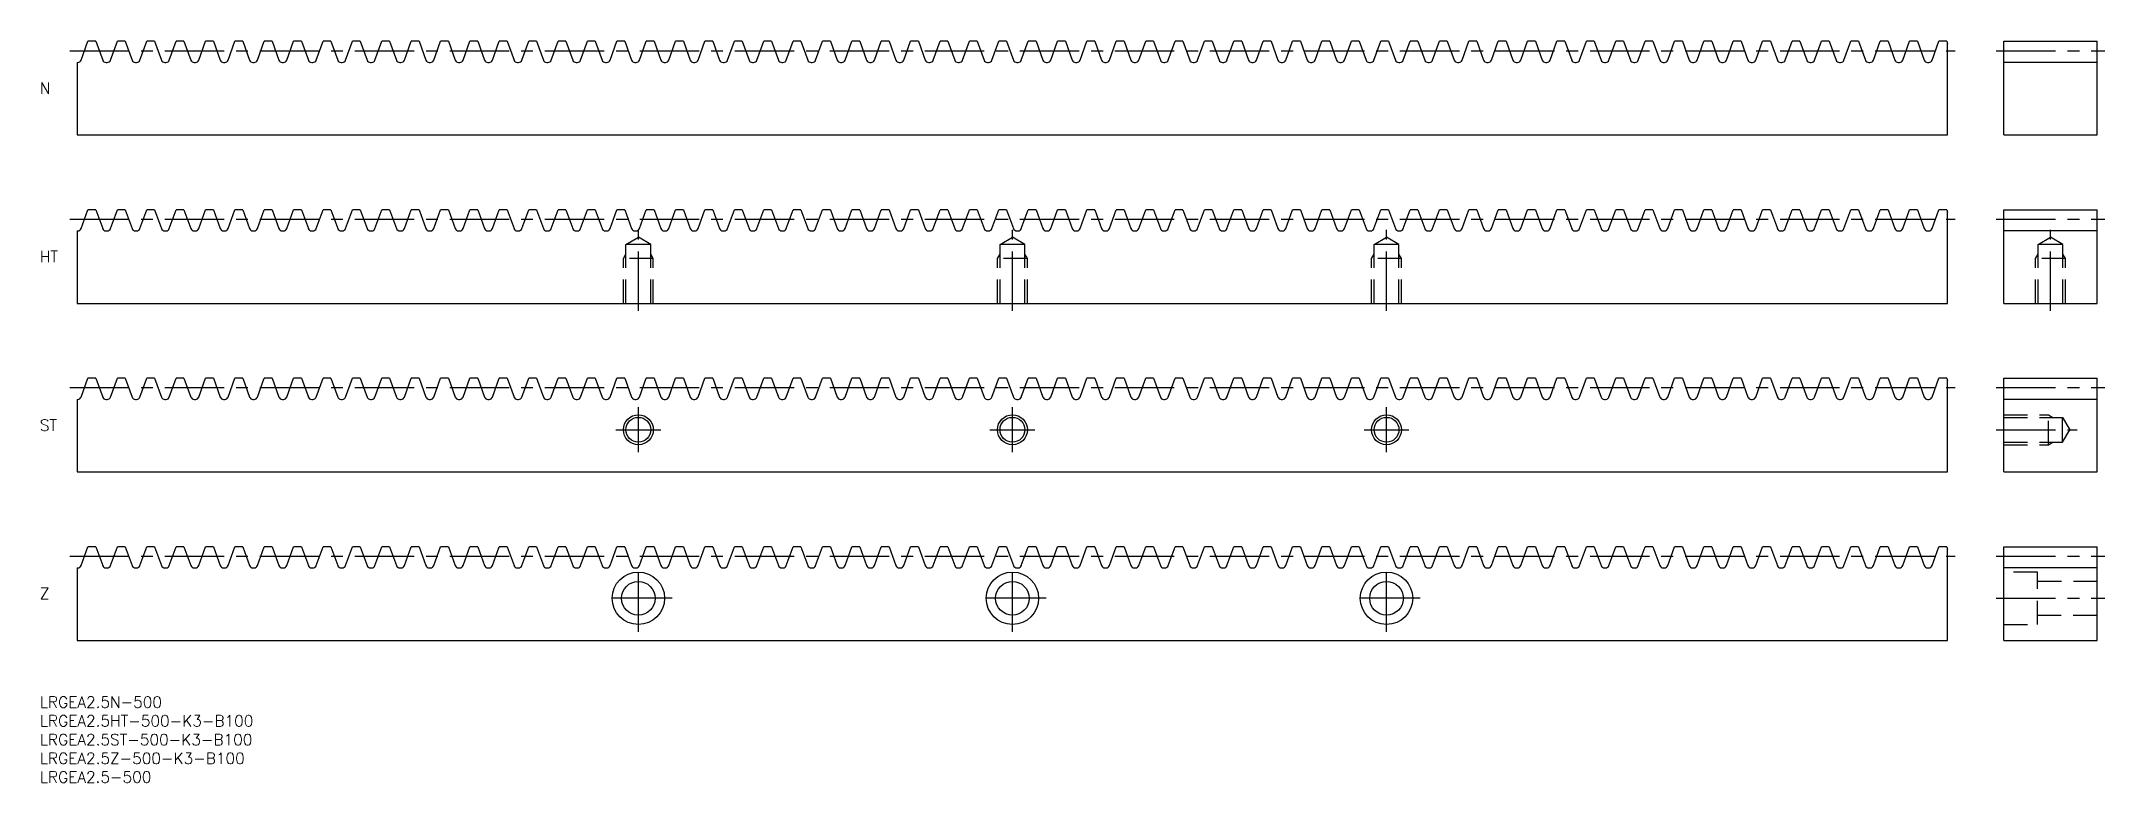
# Model space of a CAD drawing. Extents: x 0 to 552, y -23 to 175.
import ezdxf

# ---------------------------------------------------------------- set-up
doc = ezdxf.new("R2010")
doc.units = 0
doc.header["$LTSCALE"] = 0.5
doc.linetypes.add('CENTER', pattern=[50.8, 31.75, -6.35, 6.35, -6.35])
doc.linetypes.add('DASHED', pattern=[19.05, 12.7, -6.35])
for name, color, linetype in [('MSM_CENTER', 1, 'CENTER'), ('MSM_CONTINUOUS', 7, 'CONTINUOUS'), ('MSM_DASHED', 4, 'DASHED'), ('MSM_NARROW', 5, 'CONTINUOUS'), ('MSM_PART_NUMBER', 7, 'CONTINUOUS')]:
    doc.layers.add(name, color=color, linetype=linetype)
doc.styles.get("Standard").update_dxf_attribs({"font": 'txt.shx', "height": 3, "bigfont": 'bigfont.shx'})

msp = doc.modelspace()

# ---------------------------------------------------------------- texts
at = {"layer": 'MSM_PART_NUMBER', "linetype": 'CONTINUOUS'}
for s, p in [('N', (0, 161)), ('HT', (0, 116)), ('ST', (0, 71)), ('Z', (0, 26)), ('LRGEA2.5N-500', (0, -3)), ('LRGEA2.5HT-500-K3-B100', (0, -8)), ('LRGEA2.5ST-500-K3-B100', (0, -13)), ('LRGEA2.5Z-500-K3-B100', (0, -18)), ('LRGEA2.5-500', (0, -23))]:
    msp.add_text(s, height=3, dxfattribs=at).set_placement(p)

# ---------------------------------------------------------------- linework, layer by layer
at = {"layer": 'MSM_CENTER'}
for p, q in [((8, 172.5), (512, 172.5)), ((523, 172.5), (552, 172.5)), ((8, 127.5), (512, 127.5)), ((523, 127.5), (552, 127.5)), ((160, 103), (160, 124.67)), ((260, 103), (260, 124.67)), ((360, 103), (360, 124.67)), ((537.5, 103), (537.5, 124.67)), ((8, 82.5), (512, 82.5)), ((160, 65.25), (160, 77.25)), ((260, 65.25), (260, 77.25)), ((360, 65.25), (360, 77.25)), ((523, 82.5), (552, 82.5)), ((154, 71.25), (166, 71.25)), ((254, 71.25), (266, 71.25)), ((354, 71.25), (366, 71.25)), ((523, 71.25), (544.67, 71.25)), ((8, 37.5), (512, 37.5)), ((160, 17.25), (160, 35.25)), ((260, 17.25), (260, 35.25)), ((360, 17.25), (360, 35.25)), ((523, 37.5), (552, 37.5)), ((169, 26.25), (151, 26.25)), ((269, 26.25), (251, 26.25)), ((369, 26.25), (351, 26.25)), ((523, 26.25), (552, 26.25))]:
    msp.add_line(p, q, dxfattribs=at)
at = {"layer": 'MSM_CONTINUOUS'}
for p, q in [((11.05, 170), (12.87, 175)), ((14.98, 175), (12.87, 175)), ((14.98, 175), (16.8, 170)), ((18.91, 170), (20.73, 175)), ((22.83, 175), (20.73, 175)), ((22.83, 175), (24.65, 170)), ((26.76, 170), (28.58, 175)), ((30.69, 175), (28.58, 175)), ((30.69, 175), (32.51, 170)), ((34.62, 170), (36.44, 175)), ((38.54, 175), (36.44, 175)), ((38.54, 175), (40.36, 170)), ((42.47, 170), (44.29, 175)), ((46.4, 175), (44.29, 175)), ((46.4, 175), (48.22, 170)), ((50.32, 170), (52.14, 175)), ((54.25, 175), (52.14, 175)), ((54.25, 175), (56.07, 170)), ((58.18, 170), (60, 175)), ((62.1, 175), (60, 175)), ((62.1, 175), (63.92, 170)), ((66.03, 170), (67.85, 175)), ((69.96, 175), (67.85, 175)), ((69.96, 175), (71.78, 170)), ((73.89, 170), (75.71, 175)), ((77.81, 175), (75.71, 175)), ((77.81, 175), (79.63, 170)), ((81.74, 170), (83.56, 175)), ((85.67, 175), (83.56, 175)), ((85.67, 175), (87.49, 170)), ((89.59, 170), (91.41, 175)), ((93.52, 175), (91.41, 175)), ((93.52, 175), (95.34, 170)), ((97.45, 170), (99.27, 175)), ((101.37, 175), (99.27, 175)), ((101.37, 175), (103.19, 170)), ((105.3, 170), (107.12, 175)), ((109.23, 175), (107.12, 175)), ((109.23, 175), (111.05, 170)), ((113.16, 170), (114.98, 175)), ((117.08, 175), (114.98, 175)), ((117.08, 175), (118.9, 170)), ((121.01, 170), (122.83, 175)), ((124.94, 175), (122.83, 175)), ((124.94, 175), (126.76, 170)), ((128.86, 170), (130.68, 175)), ((132.79, 175), (130.68, 175)), ((132.79, 175), (134.61, 170)), ((136.72, 170), (138.54, 175)), ((140.64, 175), (138.54, 175)), ((140.64, 175), (142.46, 170)), ((144.57, 170), (146.39, 175)), ((148.5, 175), (146.39, 175)), ((148.5, 175), (150.32, 170)), ((152.43, 170), (154.25, 175)), ((156.35, 175), (154.25, 175)), ((156.35, 175), (158.17, 170)), ((160.28, 170), (162.1, 175)), ((164.21, 175), (162.1, 175)), ((164.21, 175), (166.03, 170)), ((168.13, 170), (169.95, 175)), ((172.06, 175), (169.95, 175)), ((172.06, 175), (173.88, 170)), ((175.99, 170), (177.81, 175)), ((179.91, 175), (177.81, 175)), ((179.91, 175), (181.73, 170)), ((183.84, 170), (185.66, 175)), ((187.77, 175), (185.66, 175)), ((187.77, 175), (189.59, 170)), ((191.7, 170), (193.52, 175)), ((195.62, 175), (193.52, 175)), ((195.62, 175), (197.44, 170)), ((199.55, 170), (201.37, 175)), ((203.48, 175), (201.37, 175)), ((203.48, 175), (205.3, 170)), ((207.4, 170), (209.22, 175)), ((211.33, 175), (209.22, 175)), ((211.33, 175), (213.15, 170)), ((215.26, 170), (217.08, 175)), ((219.18, 175), (217.08, 175)), ((219.18, 175), (221, 170)), ((223.11, 170), (224.93, 175)), ((227.04, 175), (224.93, 175)), ((227.04, 175), (228.86, 170)), ((230.97, 170), (232.79, 175)), ((234.89, 175), (232.79, 175)), ((234.89, 175), (236.71, 170)), ((238.82, 170), (240.64, 175)), ((242.75, 175), (240.64, 175)), ((242.75, 175), (244.57, 170)), ((246.67, 170), (248.49, 175)), ((250.6, 175), (248.49, 175)), ((250.6, 175), (252.42, 170)), ((254.53, 170), (256.35, 175)), ((258.45, 175), (256.35, 175)), ((258.45, 175), (260.27, 170)), ((262.38, 170), (264.2, 175)), ((266.31, 175), (264.2, 175)), ((266.31, 175), (268.13, 170)), ((270.24, 170), (272.06, 175)), ((274.16, 175), (272.06, 175)), ((274.16, 175), (275.98, 170)), ((278.09, 170), (279.91, 175)), ((282.02, 175), (279.91, 175)), ((282.02, 175), (283.84, 170)), ((285.94, 170), (287.76, 175)), ((289.87, 175), (287.76, 175)), ((289.87, 175), (291.69, 170)), ((293.8, 170), (295.62, 175)), ((297.72, 175), (295.62, 175)), ((297.72, 175), (299.54, 170)), ((301.65, 170), (303.47, 175)), ((305.58, 175), (303.47, 175)), ((305.58, 175), (307.4, 170)), ((309.51, 170), (311.33, 175)), ((313.43, 175), (311.33, 175)), ((313.43, 175), (315.25, 170)), ((317.36, 170), (319.18, 175)), ((321.29, 175), (319.18, 175)), ((321.29, 175), (323.11, 170)), ((325.21, 170), (327.03, 175)), ((329.14, 175), (327.03, 175)), ((329.14, 175), (330.96, 170)), ((333.07, 170), (334.89, 175)), ((336.99, 175), (334.89, 175)), ((336.99, 175), (338.81, 170)), ((340.92, 170), (342.74, 175)), ((344.85, 175), (342.74, 175)), ((344.85, 175), (346.67, 170)), ((348.78, 170), (350.6, 175)), ((352.7, 175), (350.6, 175)), ((352.7, 175), (354.52, 170)), ((356.63, 170), (358.45, 175)), ((360.56, 175), (358.45, 175)), ((360.56, 175), (362.38, 170)), ((364.48, 170), (366.3, 175)), ((368.41, 175), (366.3, 175)), ((368.41, 175), (370.23, 170)), ((372.34, 170), (374.16, 175)), ((376.26, 175), (374.16, 175)), ((376.26, 175), (378.08, 170)), ((380.19, 170), (382.01, 175)), ((384.12, 175), (382.01, 175)), ((384.12, 175), (385.94, 170)), ((388.05, 170), (389.87, 175)), ((391.97, 175), (389.87, 175)), ((391.97, 175), (393.79, 170)), ((395.9, 170), (397.72, 175)), ((399.83, 175), (397.72, 175)), ((399.83, 175), (401.65, 170)), ((403.75, 170), (405.57, 175)), ((407.68, 175), (405.57, 175)), ((407.68, 175), (409.5, 170)), ((411.61, 170), (413.43, 175)), ((415.53, 175), (413.43, 175)), ((415.53, 175), (417.35, 170)), ((419.46, 170), (421.28, 175)), ((423.39, 175), (421.28, 175)), ((423.39, 175), (425.21, 170)), ((427.32, 170), (429.14, 175)), ((431.24, 175), (429.14, 175)), ((431.24, 175), (433.06, 170)), ((435.17, 170), (436.99, 175)), ((439.1, 175), (436.99, 175)), ((439.1, 175), (440.92, 170)), ((443.02, 170), (444.84, 175)), ((446.95, 175), (444.84, 175)), ((446.95, 175), (448.77, 170)), ((450.88, 170), (452.7, 175)), ((454.8, 175), (452.7, 175)), ((454.8, 175), (456.62, 170)), ((458.73, 170), (460.55, 175)), ((462.66, 175), (460.55, 175)), ((462.66, 175), (464.48, 170)), ((466.59, 170), (468.41, 175)), ((470.51, 175), (468.41, 175)), ((470.51, 175), (472.33, 170)), ((474.44, 170), (476.26, 175)), ((478.37, 175), (476.26, 175)), ((478.37, 175), (480.19, 170)), ((482.29, 170), (484.11, 175)), ((486.22, 175), (484.11, 175)), ((486.22, 175), (488.04, 170)), ((490.15, 170), (491.97, 175)), ((494.07, 175), (491.97, 175)), ((494.07, 175), (495.89, 170)), ((498, 170), (499.82, 175)), ((501.93, 175), (499.82, 175)), ((501.93, 175), (503.75, 170)), ((505.86, 170), (507.68, 175)), ((509.78, 175), (507.68, 175)), ((509.78, 175), (510, 174.4)), ((510, 150), (510, 174.4)), ((525, 175), (550, 175)), ((525, 150), (525, 175)), ((550, 150), (550, 175)), ((10, 169.38), (10.16, 169.38)), ((10, 169.38), (10, 150)), ((17.69, 169.38), (18.01, 169.38)), ((25.55, 169.38), (25.87, 169.38)), ((33.4, 169.38), (33.72, 169.38)), ((41.26, 169.38), (41.58, 169.38)), ((49.11, 169.38), (49.43, 169.38)), ((56.96, 169.38), (57.28, 169.38)), ((64.82, 169.38), (65.14, 169.38)), ((72.67, 169.38), (72.99, 169.38)), ((80.53, 169.38), (80.85, 169.38)), ((88.38, 169.38), (88.7, 169.38)), ((96.23, 169.38), (96.55, 169.38)), ((104.09, 169.38), (104.41, 169.38)), ((111.94, 169.38), (112.26, 169.38)), ((119.8, 169.38), (120.12, 169.38)), ((127.65, 169.38), (127.97, 169.38)), ((135.5, 169.38), (135.82, 169.38)), ((143.36, 169.38), (143.68, 169.38)), ((151.21, 169.38), (151.53, 169.38)), ((159.07, 169.38), (159.39, 169.38)), ((166.92, 169.38), (167.24, 169.38)), ((174.77, 169.38), (175.09, 169.38)), ((182.63, 169.38), (182.95, 169.38)), ((190.48, 169.38), (190.8, 169.38)), ((198.34, 169.38), (198.66, 169.38)), ((206.19, 169.38), (206.51, 169.38)), ((214.04, 169.38), (214.36, 169.38)), ((221.9, 169.38), (222.22, 169.38)), ((229.75, 169.38), (230.07, 169.38)), ((237.61, 169.38), (237.93, 169.38)), ((245.46, 169.38), (245.78, 169.38)), ((253.31, 169.38), (253.63, 169.38)), ((261.17, 169.38), (261.49, 169.38)), ((269.02, 169.38), (269.34, 169.38)), ((276.88, 169.38), (277.2, 169.38)), ((284.73, 169.38), (285.05, 169.38)), ((292.58, 169.38), (292.9, 169.38)), ((300.44, 169.38), (300.76, 169.38)), ((308.29, 169.38), (308.61, 169.38)), ((316.15, 169.38), (316.47, 169.38)), ((324, 169.38), (324.32, 169.38)), ((331.85, 169.38), (332.17, 169.38)), ((339.71, 169.38), (340.03, 169.38)), ((347.56, 169.38), (347.88, 169.38)), ((355.42, 169.38), (355.74, 169.38)), ((363.27, 169.38), (363.59, 169.38)), ((371.12, 169.38), (371.44, 169.38)), ((378.98, 169.38), (379.3, 169.38)), ((386.83, 169.38), (387.15, 169.38)), ((394.69, 169.38), (395.01, 169.38)), ((402.54, 169.38), (402.86, 169.38)), ((410.39, 169.38), (410.71, 169.38)), ((418.25, 169.38), (418.57, 169.38)), ((426.1, 169.38), (426.42, 169.38)), ((433.96, 169.38), (434.28, 169.38)), ((441.81, 169.38), (442.13, 169.38)), ((449.66, 169.38), (449.98, 169.38)), ((457.52, 169.38), (457.84, 169.38)), ((465.37, 169.38), (465.69, 169.38)), ((473.23, 169.38), (473.55, 169.38)), ((481.08, 169.38), (481.4, 169.38)), ((488.93, 169.38), (489.25, 169.38)), ((496.79, 169.38), (497.11, 169.38)), ((504.64, 169.38), (504.96, 169.38)), ((550, 169.38), (525, 169.38)), ((10, 150), (510, 150)), ((525, 150), (550, 150)), ((11.05, 125), (12.87, 130)), ((14.98, 130), (12.87, 130)), ((14.98, 130), (16.8, 125)), ((18.91, 125), (20.73, 130)), ((22.83, 130), (20.73, 130)), ((22.83, 130), (24.65, 125)), ((26.76, 125), (28.58, 130)), ((30.69, 130), (28.58, 130)), ((30.69, 130), (32.51, 125)), ((34.62, 125), (36.44, 130)), ((38.54, 130), (36.44, 130)), ((38.54, 130), (40.36, 125)), ((42.47, 125), (44.29, 130)), ((46.4, 130), (44.29, 130)), ((46.4, 130), (48.22, 125)), ((50.32, 125), (52.14, 130)), ((54.25, 130), (52.14, 130)), ((54.25, 130), (56.07, 125)), ((58.18, 125), (60, 130)), ((62.1, 130), (60, 130)), ((62.1, 130), (63.92, 125)), ((66.03, 125), (67.85, 130)), ((69.96, 130), (67.85, 130)), ((69.96, 130), (71.78, 125)), ((73.89, 125), (75.71, 130)), ((77.81, 130), (75.71, 130)), ((77.81, 130), (79.63, 125)), ((81.74, 125), (83.56, 130)), ((85.67, 130), (83.56, 130)), ((85.67, 130), (87.49, 125)), ((89.59, 125), (91.41, 130)), ((93.52, 130), (91.41, 130)), ((93.52, 130), (95.34, 125)), ((97.45, 125), (99.27, 130)), ((101.37, 130), (99.27, 130)), ((101.37, 130), (103.19, 125)), ((105.3, 125), (107.12, 130)), ((109.23, 130), (107.12, 130)), ((109.23, 130), (111.05, 125)), ((113.16, 125), (114.98, 130)), ((117.08, 130), (114.98, 130)), ((117.08, 130), (118.9, 125)), ((121.01, 125), (122.83, 130)), ((124.94, 130), (122.83, 130)), ((124.94, 130), (126.76, 125)), ((128.86, 125), (130.68, 130)), ((132.79, 130), (130.68, 130)), ((132.79, 130), (134.61, 125)), ((136.72, 125), (138.54, 130)), ((140.64, 130), (138.54, 130)), ((140.64, 130), (142.46, 125)), ((144.57, 125), (146.39, 130)), ((148.5, 130), (146.39, 130)), ((148.5, 130), (150.32, 125)), ((152.43, 125), (154.25, 130)), ((156.35, 130), (154.25, 130)), ((156.35, 130), (158.17, 125)), ((160.28, 125), (162.1, 130)), ((164.21, 130), (162.1, 130)), ((164.21, 130), (166.03, 125)), ((168.13, 125), (169.95, 130)), ((172.06, 130), (169.95, 130)), ((172.06, 130), (173.88, 125)), ((175.99, 125), (177.81, 130)), ((179.91, 130), (177.81, 130)), ((179.91, 130), (181.73, 125)), ((183.84, 125), (185.66, 130)), ((187.77, 130), (185.66, 130)), ((187.77, 130), (189.59, 125)), ((191.7, 125), (193.52, 130)), ((195.62, 130), (193.52, 130)), ((195.62, 130), (197.44, 125)), ((199.55, 125), (201.37, 130)), ((203.48, 130), (201.37, 130)), ((203.48, 130), (205.3, 125)), ((207.4, 125), (209.22, 130)), ((211.33, 130), (209.22, 130)), ((211.33, 130), (213.15, 125)), ((215.26, 125), (217.08, 130)), ((219.18, 130), (217.08, 130)), ((219.18, 130), (221, 125)), ((223.11, 125), (224.93, 130)), ((227.04, 130), (224.93, 130)), ((227.04, 130), (228.86, 125)), ((230.97, 125), (232.79, 130)), ((234.89, 130), (232.79, 130)), ((234.89, 130), (236.71, 125)), ((238.82, 125), (240.64, 130)), ((242.75, 130), (240.64, 130)), ((242.75, 130), (244.57, 125)), ((246.67, 125), (248.49, 130)), ((250.6, 130), (248.49, 130)), ((250.6, 130), (252.42, 125)), ((254.53, 125), (256.35, 130)), ((258.45, 130), (256.35, 130)), ((258.45, 130), (260.27, 125)), ((262.38, 125), (264.2, 130)), ((266.31, 130), (264.2, 130)), ((266.31, 130), (268.13, 125)), ((270.24, 125), (272.06, 130)), ((274.16, 130), (272.06, 130)), ((274.16, 130), (275.98, 125)), ((278.09, 125), (279.91, 130)), ((282.02, 130), (279.91, 130)), ((282.02, 130), (283.84, 125)), ((285.94, 125), (287.76, 130)), ((289.87, 130), (287.76, 130)), ((289.87, 130), (291.69, 125)), ((293.8, 125), (295.62, 130)), ((297.72, 130), (295.62, 130)), ((297.72, 130), (299.54, 125)), ((301.65, 125), (303.47, 130)), ((305.58, 130), (303.47, 130)), ((305.58, 130), (307.4, 125)), ((309.51, 125), (311.33, 130)), ((313.43, 130), (311.33, 130)), ((313.43, 130), (315.25, 125)), ((317.36, 125), (319.18, 130)), ((321.29, 130), (319.18, 130)), ((321.29, 130), (323.11, 125)), ((325.21, 125), (327.03, 130)), ((329.14, 130), (327.03, 130)), ((329.14, 130), (330.96, 125)), ((333.07, 125), (334.89, 130)), ((336.99, 130), (334.89, 130)), ((336.99, 130), (338.81, 125)), ((340.92, 125), (342.74, 130)), ((344.85, 130), (342.74, 130)), ((344.85, 130), (346.67, 125)), ((348.78, 125), (350.6, 130)), ((352.7, 130), (350.6, 130)), ((352.7, 130), (354.52, 125)), ((356.63, 125), (358.45, 130)), ((360.56, 130), (358.45, 130)), ((360.56, 130), (362.38, 125)), ((364.48, 125), (366.3, 130)), ((368.41, 130), (366.3, 130)), ((368.41, 130), (370.23, 125)), ((372.34, 125), (374.16, 130)), ((376.26, 130), (374.16, 130)), ((376.26, 130), (378.08, 125)), ((380.19, 125), (382.01, 130)), ((384.12, 130), (382.01, 130)), ((384.12, 130), (385.94, 125)), ((388.05, 125), (389.87, 130)), ((391.97, 130), (389.87, 130)), ((391.97, 130), (393.79, 125)), ((395.9, 125), (397.72, 130)), ((399.83, 130), (397.72, 130)), ((399.83, 130), (401.65, 125)), ((403.75, 125), (405.57, 130)), ((407.68, 130), (405.57, 130)), ((407.68, 130), (409.5, 125)), ((411.61, 125), (413.43, 130)), ((415.53, 130), (413.43, 130)), ((415.53, 130), (417.35, 125)), ((419.46, 125), (421.28, 130)), ((423.39, 130), (421.28, 130)), ((423.39, 130), (425.21, 125)), ((427.32, 125), (429.14, 130)), ((431.24, 130), (429.14, 130)), ((431.24, 130), (433.06, 125)), ((435.17, 125), (436.99, 130)), ((439.1, 130), (436.99, 130)), ((439.1, 130), (440.92, 125)), ((443.02, 125), (444.84, 130)), ((446.95, 130), (444.84, 130)), ((446.95, 130), (448.77, 125)), ((450.88, 125), (452.7, 130)), ((454.8, 130), (452.7, 130)), ((454.8, 130), (456.62, 125)), ((458.73, 125), (460.55, 130)), ((462.66, 130), (460.55, 130)), ((462.66, 130), (464.48, 125)), ((466.59, 125), (468.41, 130)), ((470.51, 130), (468.41, 130)), ((470.51, 130), (472.33, 125)), ((474.44, 125), (476.26, 130)), ((478.37, 130), (476.26, 130)), ((478.37, 130), (480.19, 125)), ((482.29, 125), (484.11, 130)), ((486.22, 130), (484.11, 130)), ((486.22, 130), (488.04, 125)), ((490.15, 125), (491.97, 130)), ((494.07, 130), (491.97, 130)), ((494.07, 130), (495.89, 125)), ((498, 125), (499.82, 130)), ((501.93, 130), (499.82, 130)), ((501.93, 130), (503.75, 125)), ((505.86, 125), (507.68, 130)), ((509.78, 130), (507.68, 130)), ((509.78, 130), (510, 129.4)), ((510, 105), (510, 129.4)), ((525, 130), (550, 130)), ((525, 105), (525, 130)), ((550, 105), (550, 130)), ((10, 124.38), (10.16, 124.38)), ((10, 124.38), (10, 105)), ((17.69, 124.38), (18.01, 124.38)), ((25.55, 124.38), (25.87, 124.38)), ((33.4, 124.38), (33.72, 124.38)), ((41.26, 124.38), (41.58, 124.38)), ((49.11, 124.38), (49.43, 124.38)), ((56.96, 124.38), (57.28, 124.38)), ((64.82, 124.38), (65.14, 124.38)), ((72.67, 124.38), (72.99, 124.38)), ((80.53, 124.38), (80.85, 124.38)), ((88.38, 124.38), (88.7, 124.38)), ((96.23, 124.38), (96.55, 124.38)), ((104.09, 124.38), (104.41, 124.38)), ((111.94, 124.38), (112.26, 124.38)), ((119.8, 124.38), (120.12, 124.38)), ((127.65, 124.38), (127.97, 124.38)), ((135.5, 124.38), (135.82, 124.38)), ((143.36, 124.38), (143.68, 124.38)), ((151.21, 124.38), (151.53, 124.38)), ((159.07, 124.38), (159.39, 124.38)), ((166.92, 124.38), (167.24, 124.38)), ((174.77, 124.38), (175.09, 124.38)), ((182.63, 124.38), (182.95, 124.38)), ((190.48, 124.38), (190.8, 124.38)), ((198.34, 124.38), (198.66, 124.38)), ((206.19, 124.38), (206.51, 124.38)), ((214.04, 124.38), (214.36, 124.38)), ((221.9, 124.38), (222.22, 124.38)), ((229.75, 124.38), (230.07, 124.38)), ((237.61, 124.38), (237.93, 124.38)), ((245.46, 124.38), (245.78, 124.38)), ((253.31, 124.38), (253.63, 124.38)), ((261.17, 124.38), (261.49, 124.38)), ((269.02, 124.38), (269.34, 124.38)), ((276.88, 124.38), (277.2, 124.38)), ((284.73, 124.38), (285.05, 124.38)), ((292.58, 124.38), (292.9, 124.38)), ((300.44, 124.38), (300.76, 124.38)), ((308.29, 124.38), (308.61, 124.38)), ((316.15, 124.38), (316.47, 124.38)), ((324, 124.38), (324.32, 124.38)), ((331.85, 124.38), (332.17, 124.38)), ((339.71, 124.38), (340.03, 124.38)), ((347.56, 124.38), (347.88, 124.38)), ((355.42, 124.38), (355.74, 124.38)), ((363.27, 124.38), (363.59, 124.38)), ((371.12, 124.38), (371.44, 124.38)), ((378.98, 124.38), (379.3, 124.38)), ((386.83, 124.38), (387.15, 124.38)), ((394.69, 124.38), (395.01, 124.38)), ((402.54, 124.38), (402.86, 124.38)), ((410.39, 124.38), (410.71, 124.38)), ((418.25, 124.38), (418.57, 124.38)), ((426.1, 124.38), (426.42, 124.38)), ((433.96, 124.38), (434.28, 124.38)), ((441.81, 124.38), (442.13, 124.38)), ((449.66, 124.38), (449.98, 124.38)), ((457.52, 124.38), (457.84, 124.38)), ((465.37, 124.38), (465.69, 124.38)), ((473.23, 124.38), (473.55, 124.38)), ((481.08, 124.38), (481.4, 124.38)), ((488.93, 124.38), (489.25, 124.38)), ((496.79, 124.38), (497.11, 124.38)), ((504.64, 124.38), (504.96, 124.38)), ((550, 124.38), (525, 124.38)), ((10, 105), (510, 105)), ((525, 105), (550, 105)), ((11.05, 80), (12.87, 85)), ((14.98, 85), (12.87, 85)), ((14.98, 85), (16.8, 80)), ((18.91, 80), (20.73, 85)), ((22.83, 85), (20.73, 85)), ((22.83, 85), (24.65, 80)), ((26.76, 80), (28.58, 85)), ((30.69, 85), (28.58, 85)), ((30.69, 85), (32.51, 80)), ((34.62, 80), (36.44, 85)), ((38.54, 85), (36.44, 85)), ((38.54, 85), (40.36, 80)), ((42.47, 80), (44.29, 85)), ((46.4, 85), (44.29, 85)), ((46.4, 85), (48.22, 80)), ((50.32, 80), (52.14, 85)), ((54.25, 85), (52.14, 85)), ((54.25, 85), (56.07, 80)), ((58.18, 80), (60, 85)), ((62.1, 85), (60, 85)), ((62.1, 85), (63.92, 80)), ((66.03, 80), (67.85, 85)), ((69.96, 85), (67.85, 85)), ((69.96, 85), (71.78, 80)), ((73.89, 80), (75.71, 85)), ((77.81, 85), (75.71, 85)), ((77.81, 85), (79.63, 80)), ((81.74, 80), (83.56, 85)), ((85.67, 85), (83.56, 85)), ((85.67, 85), (87.49, 80)), ((89.59, 80), (91.41, 85)), ((93.52, 85), (91.41, 85)), ((93.52, 85), (95.34, 80)), ((97.45, 80), (99.27, 85)), ((101.37, 85), (99.27, 85)), ((101.37, 85), (103.19, 80)), ((105.3, 80), (107.12, 85)), ((109.23, 85), (107.12, 85)), ((109.23, 85), (111.05, 80)), ((113.16, 80), (114.98, 85)), ((117.08, 85), (114.98, 85)), ((117.08, 85), (118.9, 80)), ((121.01, 80), (122.83, 85)), ((124.94, 85), (122.83, 85)), ((124.94, 85), (126.76, 80)), ((128.86, 80), (130.68, 85)), ((132.79, 85), (130.68, 85)), ((132.79, 85), (134.61, 80)), ((136.72, 80), (138.54, 85)), ((140.64, 85), (138.54, 85)), ((140.64, 85), (142.46, 80)), ((144.57, 80), (146.39, 85)), ((148.5, 85), (146.39, 85)), ((148.5, 85), (150.32, 80)), ((152.43, 80), (154.25, 85)), ((156.35, 85), (154.25, 85)), ((156.35, 85), (158.17, 80)), ((160.28, 80), (162.1, 85)), ((164.21, 85), (162.1, 85)), ((164.21, 85), (166.03, 80)), ((168.13, 80), (169.95, 85)), ((172.06, 85), (169.95, 85)), ((172.06, 85), (173.88, 80)), ((175.99, 80), (177.81, 85)), ((179.91, 85), (177.81, 85)), ((179.91, 85), (181.73, 80)), ((183.84, 80), (185.66, 85)), ((187.77, 85), (185.66, 85)), ((187.77, 85), (189.59, 80)), ((191.7, 80), (193.52, 85)), ((195.62, 85), (193.52, 85)), ((195.62, 85), (197.44, 80)), ((199.55, 80), (201.37, 85)), ((203.48, 85), (201.37, 85)), ((203.48, 85), (205.3, 80)), ((207.4, 80), (209.22, 85)), ((211.33, 85), (209.22, 85)), ((211.33, 85), (213.15, 80)), ((215.26, 80), (217.08, 85)), ((219.18, 85), (217.08, 85)), ((219.18, 85), (221, 80)), ((223.11, 80), (224.93, 85)), ((227.04, 85), (224.93, 85)), ((227.04, 85), (228.86, 80)), ((230.97, 80), (232.79, 85)), ((234.89, 85), (232.79, 85)), ((234.89, 85), (236.71, 80)), ((238.82, 80), (240.64, 85)), ((242.75, 85), (240.64, 85)), ((242.75, 85), (244.57, 80)), ((246.67, 80), (248.49, 85)), ((250.6, 85), (248.49, 85)), ((250.6, 85), (252.42, 80)), ((254.53, 80), (256.35, 85)), ((258.45, 85), (256.35, 85)), ((258.45, 85), (260.27, 80)), ((262.38, 80), (264.2, 85)), ((266.31, 85), (264.2, 85)), ((266.31, 85), (268.13, 80)), ((270.24, 80), (272.06, 85)), ((274.16, 85), (272.06, 85)), ((274.16, 85), (275.98, 80)), ((278.09, 80), (279.91, 85)), ((282.02, 85), (279.91, 85)), ((282.02, 85), (283.84, 80)), ((285.94, 80), (287.76, 85)), ((289.87, 85), (287.76, 85)), ((289.87, 85), (291.69, 80)), ((293.8, 80), (295.62, 85)), ((297.72, 85), (295.62, 85)), ((297.72, 85), (299.54, 80)), ((301.65, 80), (303.47, 85)), ((305.58, 85), (303.47, 85)), ((305.58, 85), (307.4, 80)), ((309.51, 80), (311.33, 85)), ((313.43, 85), (311.33, 85)), ((313.43, 85), (315.25, 80)), ((317.36, 80), (319.18, 85)), ((321.29, 85), (319.18, 85)), ((321.29, 85), (323.11, 80)), ((325.21, 80), (327.03, 85)), ((329.14, 85), (327.03, 85)), ((329.14, 85), (330.96, 80)), ((333.07, 80), (334.89, 85)), ((336.99, 85), (334.89, 85)), ((336.99, 85), (338.81, 80)), ((340.92, 80), (342.74, 85)), ((344.85, 85), (342.74, 85)), ((344.85, 85), (346.67, 80)), ((348.78, 80), (350.6, 85)), ((352.7, 85), (350.6, 85)), ((352.7, 85), (354.52, 80)), ((356.63, 80), (358.45, 85)), ((360.56, 85), (358.45, 85)), ((360.56, 85), (362.38, 80)), ((364.48, 80), (366.3, 85)), ((368.41, 85), (366.3, 85)), ((368.41, 85), (370.23, 80)), ((372.34, 80), (374.16, 85)), ((376.26, 85), (374.16, 85)), ((376.26, 85), (378.08, 80)), ((380.19, 80), (382.01, 85)), ((384.12, 85), (382.01, 85)), ((384.12, 85), (385.94, 80)), ((388.05, 80), (389.87, 85)), ((391.97, 85), (389.87, 85)), ((391.97, 85), (393.79, 80)), ((395.9, 80), (397.72, 85)), ((399.83, 85), (397.72, 85)), ((399.83, 85), (401.65, 80)), ((403.75, 80), (405.57, 85)), ((407.68, 85), (405.57, 85)), ((407.68, 85), (409.5, 80)), ((411.61, 80), (413.43, 85)), ((415.53, 85), (413.43, 85)), ((415.53, 85), (417.35, 80)), ((419.46, 80), (421.28, 85)), ((423.39, 85), (421.28, 85)), ((423.39, 85), (425.21, 80)), ((427.32, 80), (429.14, 85)), ((431.24, 85), (429.14, 85)), ((431.24, 85), (433.06, 80)), ((435.17, 80), (436.99, 85)), ((439.1, 85), (436.99, 85)), ((439.1, 85), (440.92, 80)), ((443.02, 80), (444.84, 85)), ((446.95, 85), (444.84, 85)), ((446.95, 85), (448.77, 80)), ((450.88, 80), (452.7, 85)), ((454.8, 85), (452.7, 85)), ((454.8, 85), (456.62, 80)), ((458.73, 80), (460.55, 85)), ((462.66, 85), (460.55, 85)), ((462.66, 85), (464.48, 80)), ((466.59, 80), (468.41, 85)), ((470.51, 85), (468.41, 85)), ((470.51, 85), (472.33, 80)), ((474.44, 80), (476.26, 85)), ((478.37, 85), (476.26, 85)), ((478.37, 85), (480.19, 80)), ((482.29, 80), (484.11, 85)), ((486.22, 85), (484.11, 85)), ((486.22, 85), (488.04, 80)), ((490.15, 80), (491.97, 85)), ((494.07, 85), (491.97, 85)), ((494.07, 85), (495.89, 80)), ((498, 80), (499.82, 85)), ((501.93, 85), (499.82, 85)), ((501.93, 85), (503.75, 80)), ((505.86, 80), (507.68, 85)), ((509.78, 85), (507.68, 85)), ((509.78, 85), (510, 84.4)), ((510, 60), (510, 84.4)), ((525, 85), (550, 85)), ((525, 60), (525, 85)), ((550, 60), (550, 85)), ((10, 79.38), (10.16, 79.38)), ((10, 79.38), (10, 60)), ((17.69, 79.38), (18.01, 79.38)), ((25.55, 79.38), (25.87, 79.38)), ((33.4, 79.38), (33.72, 79.38)), ((41.26, 79.38), (41.58, 79.38)), ((49.11, 79.38), (49.43, 79.38)), ((56.96, 79.38), (57.28, 79.38)), ((64.82, 79.38), (65.14, 79.38)), ((72.67, 79.38), (72.99, 79.38)), ((80.53, 79.38), (80.85, 79.38)), ((88.38, 79.38), (88.7, 79.38)), ((96.23, 79.38), (96.55, 79.38)), ((104.09, 79.38), (104.41, 79.38)), ((111.94, 79.38), (112.26, 79.38)), ((119.8, 79.38), (120.12, 79.38)), ((127.65, 79.38), (127.97, 79.38)), ((135.5, 79.38), (135.82, 79.38)), ((143.36, 79.38), (143.68, 79.38)), ((151.21, 79.38), (151.53, 79.38)), ((159.07, 79.38), (159.39, 79.38)), ((166.92, 79.38), (167.24, 79.38)), ((174.77, 79.38), (175.09, 79.38)), ((182.63, 79.38), (182.95, 79.38)), ((190.48, 79.38), (190.8, 79.38)), ((198.34, 79.38), (198.66, 79.38)), ((206.19, 79.38), (206.51, 79.38)), ((214.04, 79.38), (214.36, 79.38)), ((221.9, 79.38), (222.22, 79.38)), ((229.75, 79.38), (230.07, 79.38)), ((237.61, 79.38), (237.93, 79.38)), ((245.46, 79.38), (245.78, 79.38)), ((253.31, 79.38), (253.63, 79.38)), ((261.17, 79.38), (261.49, 79.38)), ((269.02, 79.38), (269.34, 79.38)), ((276.88, 79.38), (277.2, 79.38)), ((284.73, 79.38), (285.05, 79.38)), ((292.58, 79.38), (292.9, 79.38)), ((300.44, 79.38), (300.76, 79.38)), ((308.29, 79.38), (308.61, 79.38)), ((316.15, 79.38), (316.47, 79.38)), ((324, 79.38), (324.32, 79.38)), ((331.85, 79.38), (332.17, 79.38)), ((339.71, 79.38), (340.03, 79.38)), ((347.56, 79.38), (347.88, 79.38)), ((355.42, 79.38), (355.74, 79.38)), ((363.27, 79.38), (363.59, 79.38)), ((371.12, 79.38), (371.44, 79.38)), ((378.98, 79.38), (379.3, 79.38)), ((386.83, 79.38), (387.15, 79.38)), ((394.69, 79.38), (395.01, 79.38)), ((402.54, 79.38), (402.86, 79.38)), ((410.39, 79.38), (410.71, 79.38)), ((418.25, 79.38), (418.57, 79.38)), ((426.1, 79.38), (426.42, 79.38)), ((433.96, 79.38), (434.28, 79.38)), ((441.81, 79.38), (442.13, 79.38)), ((449.66, 79.38), (449.98, 79.38)), ((457.52, 79.38), (457.84, 79.38)), ((465.37, 79.38), (465.69, 79.38)), ((473.23, 79.38), (473.55, 79.38)), ((481.08, 79.38), (481.4, 79.38)), ((488.93, 79.38), (489.25, 79.38)), ((496.79, 79.38), (497.11, 79.38)), ((504.64, 79.38), (504.96, 79.38)), ((550, 79.38), (525, 79.38)), ((10, 60), (510, 60)), ((525, 60), (550, 60)), ((11.05, 35), (12.87, 40)), ((14.98, 40), (12.87, 40)), ((14.98, 40), (16.8, 35)), ((18.91, 35), (20.73, 40)), ((22.83, 40), (20.73, 40)), ((22.83, 40), (24.65, 35)), ((26.76, 35), (28.58, 40)), ((30.69, 40), (28.58, 40)), ((30.69, 40), (32.51, 35)), ((34.62, 35), (36.44, 40)), ((38.54, 40), (36.44, 40)), ((38.54, 40), (40.36, 35)), ((42.47, 35), (44.29, 40)), ((46.4, 40), (44.29, 40)), ((46.4, 40), (48.22, 35)), ((50.32, 35), (52.14, 40)), ((54.25, 40), (52.14, 40)), ((54.25, 40), (56.07, 35)), ((58.18, 35), (60, 40)), ((62.1, 40), (60, 40)), ((62.1, 40), (63.92, 35)), ((66.03, 35), (67.85, 40)), ((69.96, 40), (67.85, 40)), ((69.96, 40), (71.78, 35)), ((73.89, 35), (75.71, 40)), ((77.81, 40), (75.71, 40)), ((77.81, 40), (79.63, 35)), ((81.74, 35), (83.56, 40)), ((85.67, 40), (83.56, 40)), ((85.67, 40), (87.49, 35)), ((89.59, 35), (91.41, 40)), ((93.52, 40), (91.41, 40)), ((93.52, 40), (95.34, 35)), ((97.45, 35), (99.27, 40)), ((101.37, 40), (99.27, 40)), ((101.37, 40), (103.19, 35)), ((105.3, 35), (107.12, 40)), ((109.23, 40), (107.12, 40)), ((109.23, 40), (111.05, 35)), ((113.16, 35), (114.98, 40)), ((117.08, 40), (114.98, 40)), ((117.08, 40), (118.9, 35)), ((121.01, 35), (122.83, 40)), ((124.94, 40), (122.83, 40)), ((124.94, 40), (126.76, 35)), ((128.86, 35), (130.68, 40)), ((132.79, 40), (130.68, 40)), ((132.79, 40), (134.61, 35)), ((136.72, 35), (138.54, 40)), ((140.64, 40), (138.54, 40)), ((140.64, 40), (142.46, 35)), ((144.57, 35), (146.39, 40)), ((148.5, 40), (146.39, 40)), ((148.5, 40), (150.32, 35)), ((152.43, 35), (154.25, 40)), ((156.35, 40), (154.25, 40)), ((156.35, 40), (158.17, 35)), ((160.28, 35), (162.1, 40)), ((164.21, 40), (162.1, 40)), ((164.21, 40), (166.03, 35)), ((168.13, 35), (169.95, 40)), ((172.06, 40), (169.95, 40)), ((172.06, 40), (173.88, 35)), ((175.99, 35), (177.81, 40)), ((179.91, 40), (177.81, 40)), ((179.91, 40), (181.73, 35)), ((183.84, 35), (185.66, 40)), ((187.77, 40), (185.66, 40)), ((187.77, 40), (189.59, 35)), ((191.7, 35), (193.52, 40)), ((195.62, 40), (193.52, 40)), ((195.62, 40), (197.44, 35)), ((199.55, 35), (201.37, 40)), ((203.48, 40), (201.37, 40)), ((203.48, 40), (205.3, 35)), ((207.4, 35), (209.22, 40)), ((211.33, 40), (209.22, 40)), ((211.33, 40), (213.15, 35)), ((215.26, 35), (217.08, 40)), ((219.18, 40), (217.08, 40)), ((219.18, 40), (221, 35)), ((223.11, 35), (224.93, 40)), ((227.04, 40), (224.93, 40)), ((227.04, 40), (228.86, 35)), ((230.97, 35), (232.79, 40)), ((234.89, 40), (232.79, 40)), ((234.89, 40), (236.71, 35)), ((238.82, 35), (240.64, 40)), ((242.75, 40), (240.64, 40)), ((242.75, 40), (244.57, 35)), ((246.67, 35), (248.49, 40)), ((250.6, 40), (248.49, 40)), ((250.6, 40), (252.42, 35)), ((254.53, 35), (256.35, 40)), ((258.45, 40), (256.35, 40)), ((258.45, 40), (260.27, 35)), ((262.38, 35), (264.2, 40)), ((266.31, 40), (264.2, 40)), ((266.31, 40), (268.13, 35)), ((270.24, 35), (272.06, 40)), ((274.16, 40), (272.06, 40)), ((274.16, 40), (275.98, 35)), ((278.09, 35), (279.91, 40)), ((282.02, 40), (279.91, 40)), ((282.02, 40), (283.84, 35)), ((285.94, 35), (287.76, 40)), ((289.87, 40), (287.76, 40)), ((289.87, 40), (291.69, 35)), ((293.8, 35), (295.62, 40)), ((297.72, 40), (295.62, 40)), ((297.72, 40), (299.54, 35)), ((301.65, 35), (303.47, 40)), ((305.58, 40), (303.47, 40)), ((305.58, 40), (307.4, 35)), ((309.51, 35), (311.33, 40)), ((313.43, 40), (311.33, 40)), ((313.43, 40), (315.25, 35)), ((317.36, 35), (319.18, 40)), ((321.29, 40), (319.18, 40)), ((321.29, 40), (323.11, 35)), ((325.21, 35), (327.03, 40)), ((329.14, 40), (327.03, 40)), ((329.14, 40), (330.96, 35)), ((333.07, 35), (334.89, 40)), ((336.99, 40), (334.89, 40)), ((336.99, 40), (338.81, 35)), ((340.92, 35), (342.74, 40)), ((344.85, 40), (342.74, 40)), ((344.85, 40), (346.67, 35)), ((348.78, 35), (350.6, 40)), ((352.7, 40), (350.6, 40)), ((352.7, 40), (354.52, 35)), ((356.63, 35), (358.45, 40)), ((360.56, 40), (358.45, 40)), ((360.56, 40), (362.38, 35)), ((364.48, 35), (366.3, 40)), ((368.41, 40), (366.3, 40)), ((368.41, 40), (370.23, 35)), ((372.34, 35), (374.16, 40)), ((376.26, 40), (374.16, 40)), ((376.26, 40), (378.08, 35)), ((380.19, 35), (382.01, 40)), ((384.12, 40), (382.01, 40)), ((384.12, 40), (385.94, 35)), ((388.05, 35), (389.87, 40)), ((391.97, 40), (389.87, 40)), ((391.97, 40), (393.79, 35)), ((395.9, 35), (397.72, 40)), ((399.83, 40), (397.72, 40)), ((399.83, 40), (401.65, 35)), ((403.75, 35), (405.57, 40)), ((407.68, 40), (405.57, 40)), ((407.68, 40), (409.5, 35)), ((411.61, 35), (413.43, 40)), ((415.53, 40), (413.43, 40)), ((415.53, 40), (417.35, 35)), ((419.46, 35), (421.28, 40)), ((423.39, 40), (421.28, 40)), ((423.39, 40), (425.21, 35)), ((427.32, 35), (429.14, 40)), ((431.24, 40), (429.14, 40)), ((431.24, 40), (433.06, 35)), ((435.17, 35), (436.99, 40)), ((439.1, 40), (436.99, 40)), ((439.1, 40), (440.92, 35)), ((443.02, 35), (444.84, 40)), ((446.95, 40), (444.84, 40)), ((446.95, 40), (448.77, 35)), ((450.88, 35), (452.7, 40)), ((454.8, 40), (452.7, 40)), ((454.8, 40), (456.62, 35)), ((458.73, 35), (460.55, 40)), ((462.66, 40), (460.55, 40)), ((462.66, 40), (464.48, 35)), ((466.59, 35), (468.41, 40)), ((470.51, 40), (468.41, 40)), ((470.51, 40), (472.33, 35)), ((474.44, 35), (476.26, 40)), ((478.37, 40), (476.26, 40)), ((478.37, 40), (480.19, 35)), ((482.29, 35), (484.11, 40)), ((486.22, 40), (484.11, 40)), ((486.22, 40), (488.04, 35)), ((490.15, 35), (491.97, 40)), ((494.07, 40), (491.97, 40)), ((494.07, 40), (495.89, 35)), ((498, 35), (499.82, 40)), ((501.93, 40), (499.82, 40)), ((501.93, 40), (503.75, 35)), ((505.86, 35), (507.68, 40)), ((509.78, 40), (507.68, 40)), ((509.78, 40), (510, 39.4)), ((510, 15), (510, 39.4)), ((525, 40), (550, 40)), ((525, 15), (525, 40)), ((550, 15), (550, 40)), ((10, 34.38), (10.16, 34.38)), ((10, 34.38), (10, 15)), ((17.69, 34.38), (18.01, 34.38)), ((25.55, 34.38), (25.87, 34.38)), ((33.4, 34.38), (33.72, 34.38)), ((41.26, 34.38), (41.58, 34.38)), ((49.11, 34.38), (49.43, 34.38)), ((56.96, 34.38), (57.28, 34.38)), ((64.82, 34.38), (65.14, 34.38)), ((72.67, 34.38), (72.99, 34.38)), ((80.53, 34.38), (80.85, 34.38)), ((88.38, 34.38), (88.7, 34.38)), ((96.23, 34.38), (96.55, 34.38)), ((104.09, 34.38), (104.41, 34.38)), ((111.94, 34.38), (112.26, 34.38)), ((119.8, 34.38), (120.12, 34.38)), ((127.65, 34.38), (127.97, 34.38)), ((135.5, 34.38), (135.82, 34.38)), ((143.36, 34.38), (143.68, 34.38)), ((151.21, 34.38), (151.53, 34.38)), ((159.07, 34.38), (159.39, 34.38)), ((166.92, 34.38), (167.24, 34.38)), ((174.77, 34.38), (175.09, 34.38)), ((182.63, 34.38), (182.95, 34.38)), ((190.48, 34.38), (190.8, 34.38)), ((198.34, 34.38), (198.66, 34.38)), ((206.19, 34.38), (206.51, 34.38)), ((214.04, 34.38), (214.36, 34.38)), ((221.9, 34.38), (222.22, 34.38)), ((229.75, 34.38), (230.07, 34.38)), ((237.61, 34.38), (237.93, 34.38)), ((245.46, 34.38), (245.78, 34.38)), ((253.31, 34.38), (253.63, 34.38)), ((261.17, 34.38), (261.49, 34.38)), ((269.02, 34.38), (269.34, 34.38)), ((276.88, 34.38), (277.2, 34.38)), ((284.73, 34.38), (285.05, 34.38)), ((292.58, 34.38), (292.9, 34.38)), ((300.44, 34.38), (300.76, 34.38)), ((308.29, 34.38), (308.61, 34.38)), ((316.15, 34.38), (316.47, 34.38)), ((324, 34.38), (324.32, 34.38)), ((331.85, 34.38), (332.17, 34.38)), ((339.71, 34.38), (340.03, 34.38)), ((347.56, 34.38), (347.88, 34.38)), ((355.42, 34.38), (355.74, 34.38)), ((363.27, 34.38), (363.59, 34.38)), ((371.12, 34.38), (371.44, 34.38)), ((378.98, 34.38), (379.3, 34.38)), ((386.83, 34.38), (387.15, 34.38)), ((394.69, 34.38), (395.01, 34.38)), ((402.54, 34.38), (402.86, 34.38)), ((410.39, 34.38), (410.71, 34.38)), ((418.25, 34.38), (418.57, 34.38)), ((426.1, 34.38), (426.42, 34.38)), ((433.96, 34.38), (434.28, 34.38)), ((441.81, 34.38), (442.13, 34.38)), ((449.66, 34.38), (449.98, 34.38)), ((457.52, 34.38), (457.84, 34.38)), ((465.37, 34.38), (465.69, 34.38)), ((473.23, 34.38), (473.55, 34.38)), ((481.08, 34.38), (481.4, 34.38)), ((488.93, 34.38), (489.25, 34.38)), ((496.79, 34.38), (497.11, 34.38)), ((504.64, 34.38), (504.96, 34.38)), ((550, 34.38), (525, 34.38)), ((10, 15), (510, 15)), ((525, 15), (550, 15))]:
    msp.add_line(p, q, dxfattribs=at)
for centre, radius in [((160, 71.25), 3.32), ((260, 71.25), 3.32), ((360, 71.25), 3.32), ((160, 26.25), 7), ((260, 26.25), 7), ((360, 26.25), 7), ((160, 26.25), 4.5), ((260, 26.25), 4.5), ((360, 26.25), 4.5)]:
    msp.add_circle(centre, radius, dxfattribs=at)
for centre, start, end in [((10.16, 170.32), 270, 340), ((17.69, 170.32), 200, 270), ((18.01, 170.32), 270, 340), ((25.55, 170.32), 200, 270), ((25.87, 170.32), 270, 340), ((33.4, 170.32), 200, 270), ((33.72, 170.32), 270, 340), ((41.26, 170.32), 200, 270), ((41.58, 170.32), 270, 340), ((49.11, 170.32), 200, 270), ((49.43, 170.32), 270, 340), ((56.96, 170.32), 200, 270), ((57.28, 170.32), 270, 340), ((64.82, 170.32), 200, 270), ((65.14, 170.32), 270, 340), ((72.67, 170.32), 200, 270), ((72.99, 170.32), 270, 340), ((80.53, 170.32), 200, 270), ((80.85, 170.32), 270, 340), ((88.38, 170.32), 200, 270), ((88.7, 170.32), 270, 340), ((96.23, 170.32), 200, 270), ((96.55, 170.32), 270, 340), ((104.09, 170.32), 200, 270), ((104.41, 170.32), 270, 340), ((111.94, 170.32), 200, 270), ((112.26, 170.32), 270, 340), ((119.8, 170.32), 200, 270), ((120.12, 170.32), 270, 340), ((127.65, 170.32), 200, 270), ((127.97, 170.32), 270, 340), ((135.5, 170.32), 200, 270), ((135.82, 170.32), 270, 340), ((143.36, 170.32), 200, 270), ((143.68, 170.32), 270, 340), ((151.21, 170.32), 200, 270), ((151.53, 170.32), 270, 340), ((159.07, 170.32), 200, 270), ((159.39, 170.32), 270, 340), ((166.92, 170.32), 200, 270), ((167.24, 170.32), 270, 340), ((174.77, 170.32), 200, 270), ((175.09, 170.32), 270, 340), ((182.63, 170.32), 200, 270), ((182.95, 170.32), 270, 340), ((190.48, 170.32), 200, 270), ((190.8, 170.32), 270, 340), ((198.34, 170.32), 200, 270), ((198.66, 170.32), 270, 340), ((206.19, 170.32), 200, 270), ((206.51, 170.32), 270, 340), ((214.04, 170.32), 200, 270), ((214.36, 170.32), 270, 340), ((221.9, 170.32), 200, 270), ((222.22, 170.32), 270, 340), ((229.75, 170.32), 200, 270), ((230.07, 170.32), 270, 340), ((237.61, 170.32), 200, 270), ((237.93, 170.32), 270, 340), ((245.46, 170.32), 200, 270), ((245.78, 170.32), 270, 340), ((253.31, 170.32), 200, 270), ((253.63, 170.32), 270, 340), ((261.17, 170.32), 200, 270), ((261.49, 170.32), 270, 340), ((269.02, 170.32), 200, 270), ((269.34, 170.32), 270, 340), ((276.88, 170.32), 200, 270), ((277.2, 170.32), 270, 340), ((284.73, 170.32), 200, 270), ((285.05, 170.32), 270, 340), ((292.58, 170.32), 200, 270), ((292.9, 170.32), 270, 340), ((300.44, 170.32), 200, 270), ((300.76, 170.32), 270, 340), ((308.29, 170.32), 200, 270), ((308.61, 170.32), 270, 340), ((316.15, 170.32), 200, 270), ((316.47, 170.32), 270, 340), ((324, 170.32), 200, 270), ((324.32, 170.32), 270, 340), ((331.85, 170.32), 200, 270), ((332.17, 170.32), 270, 340), ((339.71, 170.32), 200, 270), ((340.03, 170.32), 270, 340), ((347.56, 170.32), 200, 270), ((347.88, 170.32), 270, 340), ((355.42, 170.32), 200, 270), ((355.74, 170.32), 270, 340), ((363.27, 170.32), 200, 270), ((363.59, 170.32), 270, 340), ((371.12, 170.32), 200, 270), ((371.44, 170.32), 270, 340), ((378.98, 170.32), 200, 270), ((379.3, 170.32), 270, 340), ((386.83, 170.32), 200, 270), ((387.15, 170.32), 270, 340), ((394.69, 170.32), 200, 270), ((395.01, 170.32), 270, 340), ((402.54, 170.32), 200, 270), ((402.86, 170.32), 270, 340), ((410.39, 170.32), 200, 270), ((410.71, 170.32), 270, 340), ((418.25, 170.32), 200, 270), ((418.57, 170.32), 270, 340), ((426.1, 170.32), 200, 270), ((426.42, 170.32), 270, 340), ((433.96, 170.32), 200, 270), ((434.28, 170.32), 270, 340), ((441.81, 170.32), 200, 270), ((442.13, 170.32), 270, 340), ((449.66, 170.32), 200, 270), ((449.98, 170.32), 270, 340), ((457.52, 170.32), 200, 270), ((457.84, 170.32), 270, 340), ((465.37, 170.32), 200, 270), ((465.69, 170.32), 270, 340), ((473.23, 170.32), 200, 270), ((473.55, 170.32), 270, 340), ((481.08, 170.32), 200, 270), ((481.4, 170.32), 270, 340), ((488.93, 170.32), 200, 270), ((489.25, 170.32), 270, 340), ((496.79, 170.32), 200, 270), ((497.11, 170.32), 270, 340), ((504.64, 170.32), 200, 270), ((504.96, 170.32), 270, 340), ((10.16, 125.32), 270, 340), ((17.69, 125.32), 200, 270), ((18.01, 125.32), 270, 340), ((25.55, 125.32), 200, 270), ((25.87, 125.32), 270, 340), ((33.4, 125.32), 200, 270), ((33.72, 125.32), 270, 340), ((41.26, 125.32), 200, 270), ((41.58, 125.32), 270, 340), ((49.11, 125.32), 200, 270), ((49.43, 125.32), 270, 340), ((56.96, 125.32), 200, 270), ((57.28, 125.32), 270, 340), ((64.82, 125.32), 200, 270), ((65.14, 125.32), 270, 340), ((72.67, 125.32), 200, 270), ((72.99, 125.32), 270, 340), ((80.53, 125.32), 200, 270), ((80.85, 125.32), 270, 340), ((88.38, 125.32), 200, 270), ((88.7, 125.32), 270, 340), ((96.23, 125.32), 200, 270), ((96.55, 125.32), 270, 340), ((104.09, 125.32), 200, 270), ((104.41, 125.32), 270, 340), ((111.94, 125.32), 200, 270), ((112.26, 125.32), 270, 340), ((119.8, 125.32), 200, 270), ((120.12, 125.32), 270, 340), ((127.65, 125.32), 200, 270), ((127.97, 125.32), 270, 340), ((135.5, 125.32), 200, 270), ((135.82, 125.32), 270, 340), ((143.36, 125.32), 200, 270), ((143.68, 125.32), 270, 340), ((151.21, 125.32), 200, 270), ((151.53, 125.32), 270, 340), ((159.07, 125.32), 200, 270), ((159.39, 125.32), 270, 340), ((166.92, 125.32), 200, 270), ((167.24, 125.32), 270, 340), ((174.77, 125.32), 200, 270), ((175.09, 125.32), 270, 340), ((182.63, 125.32), 200, 270), ((182.95, 125.32), 270, 340), ((190.48, 125.32), 200, 270), ((190.8, 125.32), 270, 340), ((198.34, 125.32), 200, 270), ((198.66, 125.32), 270, 340), ((206.19, 125.32), 200, 270), ((206.51, 125.32), 270, 340), ((214.04, 125.32), 200, 270), ((214.36, 125.32), 270, 340), ((221.9, 125.32), 200, 270), ((222.22, 125.32), 270, 340), ((229.75, 125.32), 200, 270), ((230.07, 125.32), 270, 340), ((237.61, 125.32), 200, 270), ((237.93, 125.32), 270, 340), ((245.46, 125.32), 200, 270), ((245.78, 125.32), 270, 340), ((253.31, 125.32), 200, 270), ((253.63, 125.32), 270, 340), ((261.17, 125.32), 200, 270), ((261.49, 125.32), 270, 340), ((269.02, 125.32), 200, 270), ((269.34, 125.32), 270, 340), ((276.88, 125.32), 200, 270), ((277.2, 125.32), 270, 340), ((284.73, 125.32), 200, 270), ((285.05, 125.32), 270, 340), ((292.58, 125.32), 200, 270), ((292.9, 125.32), 270, 340), ((300.44, 125.32), 200, 270), ((300.76, 125.32), 270, 340), ((308.29, 125.32), 200, 270), ((308.61, 125.32), 270, 340), ((316.15, 125.32), 200, 270), ((316.47, 125.32), 270, 340), ((324, 125.32), 200, 270), ((324.32, 125.32), 270, 340), ((331.85, 125.32), 200, 270), ((332.17, 125.32), 270, 340), ((339.71, 125.32), 200, 270), ((340.03, 125.32), 270, 340), ((347.56, 125.32), 200, 270), ((347.88, 125.32), 270, 340), ((355.42, 125.32), 200, 270), ((355.74, 125.32), 270, 340), ((363.27, 125.32), 200, 270), ((363.59, 125.32), 270, 340), ((371.12, 125.32), 200, 270), ((371.44, 125.32), 270, 340), ((378.98, 125.32), 200, 270), ((379.3, 125.32), 270, 340), ((386.83, 125.32), 200, 270), ((387.15, 125.32), 270, 340), ((394.69, 125.32), 200, 270), ((395.01, 125.32), 270, 340), ((402.54, 125.32), 200, 270), ((402.86, 125.32), 270, 340), ((410.39, 125.32), 200, 270), ((410.71, 125.32), 270, 340), ((418.25, 125.32), 200, 270), ((418.57, 125.32), 270, 340), ((426.1, 125.32), 200, 270), ((426.42, 125.32), 270, 340), ((433.96, 125.32), 200, 270), ((434.28, 125.32), 270, 340), ((441.81, 125.32), 200, 270), ((442.13, 125.32), 270, 340), ((449.66, 125.32), 200, 270), ((449.98, 125.32), 270, 340), ((457.52, 125.32), 200, 270), ((457.84, 125.32), 270, 340), ((465.37, 125.32), 200, 270), ((465.69, 125.32), 270, 340), ((473.23, 125.32), 200, 270), ((473.55, 125.32), 270, 340), ((481.08, 125.32), 200, 270), ((481.4, 125.32), 270, 340), ((488.93, 125.32), 200, 270), ((489.25, 125.32), 270, 340), ((496.79, 125.32), 200, 270), ((497.11, 125.32), 270, 340), ((504.64, 125.32), 200, 270), ((504.96, 125.32), 270, 340), ((10.16, 80.32), 270, 340), ((17.69, 80.32), 200, 270), ((18.01, 80.32), 270, 340), ((25.55, 80.32), 200, 270), ((25.87, 80.32), 270, 340), ((33.4, 80.32), 200, 270), ((33.72, 80.32), 270, 340), ((41.26, 80.32), 200, 270), ((41.58, 80.32), 270, 340), ((49.11, 80.32), 200, 270), ((49.43, 80.32), 270, 340), ((56.96, 80.32), 200, 270), ((57.28, 80.32), 270, 340), ((64.82, 80.32), 200, 270), ((65.14, 80.32), 270, 340), ((72.67, 80.32), 200, 270), ((72.99, 80.32), 270, 340), ((80.53, 80.32), 200, 270), ((80.85, 80.32), 270, 340), ((88.38, 80.32), 200, 270), ((88.7, 80.32), 270, 340), ((96.23, 80.32), 200, 270), ((96.55, 80.32), 270, 340), ((104.09, 80.32), 200, 270), ((104.41, 80.32), 270, 340), ((111.94, 80.32), 200, 270), ((112.26, 80.32), 270, 340), ((119.8, 80.32), 200, 270), ((120.12, 80.32), 270, 340), ((127.65, 80.32), 200, 270), ((127.97, 80.32), 270, 340), ((135.5, 80.32), 200, 270), ((135.82, 80.32), 270, 340), ((143.36, 80.32), 200, 270), ((143.68, 80.32), 270, 340), ((151.21, 80.32), 200, 270), ((151.53, 80.32), 270, 340), ((159.07, 80.32), 200, 270), ((159.39, 80.32), 270, 340), ((166.92, 80.32), 200, 270), ((167.24, 80.32), 270, 340), ((174.77, 80.32), 200, 270), ((175.09, 80.32), 270, 340), ((182.63, 80.32), 200, 270), ((182.95, 80.32), 270, 340), ((190.48, 80.32), 200, 270), ((190.8, 80.32), 270, 340), ((198.34, 80.32), 200, 270), ((198.66, 80.32), 270, 340), ((206.19, 80.32), 200, 270), ((206.51, 80.32), 270, 340), ((214.04, 80.32), 200, 270), ((214.36, 80.32), 270, 340), ((221.9, 80.32), 200, 270), ((222.22, 80.32), 270, 340), ((229.75, 80.32), 200, 270), ((230.07, 80.32), 270, 340), ((237.61, 80.32), 200, 270), ((237.93, 80.32), 270, 340), ((245.46, 80.32), 200, 270), ((245.78, 80.32), 270, 340), ((253.31, 80.32), 200, 270), ((253.63, 80.32), 270, 340), ((261.17, 80.32), 200, 270), ((261.49, 80.32), 270, 340), ((269.02, 80.32), 200, 270), ((269.34, 80.32), 270, 340), ((276.88, 80.32), 200, 270), ((277.2, 80.32), 270, 340), ((284.73, 80.32), 200, 270), ((285.05, 80.32), 270, 340), ((292.58, 80.32), 200, 270), ((292.9, 80.32), 270, 340), ((300.44, 80.32), 200, 270), ((300.76, 80.32), 270, 340), ((308.29, 80.32), 200, 270), ((308.61, 80.32), 270, 340), ((316.15, 80.32), 200, 270), ((316.47, 80.32), 270, 340), ((324, 80.32), 200, 270), ((324.32, 80.32), 270, 340), ((331.85, 80.32), 200, 270), ((332.17, 80.32), 270, 340), ((339.71, 80.32), 200, 270), ((340.03, 80.32), 270, 340), ((347.56, 80.32), 200, 270), ((347.88, 80.32), 270, 340), ((355.42, 80.32), 200, 270), ((355.74, 80.32), 270, 340), ((363.27, 80.32), 200, 270), ((363.59, 80.32), 270, 340), ((371.12, 80.32), 200, 270), ((371.44, 80.32), 270, 340), ((378.98, 80.32), 200, 270), ((379.3, 80.32), 270, 340), ((386.83, 80.32), 200, 270), ((387.15, 80.32), 270, 340), ((394.69, 80.32), 200, 270), ((395.01, 80.32), 270, 340), ((402.54, 80.32), 200, 270), ((402.86, 80.32), 270, 340), ((410.39, 80.32), 200, 270), ((410.71, 80.32), 270, 340), ((418.25, 80.32), 200, 270), ((418.57, 80.32), 270, 340), ((426.1, 80.32), 200, 270), ((426.42, 80.32), 270, 340), ((433.96, 80.32), 200, 270), ((434.28, 80.32), 270, 340), ((441.81, 80.32), 200, 270), ((442.13, 80.32), 270, 340), ((449.66, 80.32), 200, 270), ((449.98, 80.32), 270, 340), ((457.52, 80.32), 200, 270), ((457.84, 80.32), 270, 340), ((465.37, 80.32), 200, 270), ((465.69, 80.32), 270, 340), ((473.23, 80.32), 200, 270), ((473.55, 80.32), 270, 340), ((481.08, 80.32), 200, 270), ((481.4, 80.32), 270, 340), ((488.93, 80.32), 200, 270), ((489.25, 80.32), 270, 340), ((496.79, 80.32), 200, 270), ((497.11, 80.32), 270, 340), ((504.64, 80.32), 200, 270), ((504.96, 80.32), 270, 340), ((10.16, 35.32), 270, 340), ((17.69, 35.32), 200, 270), ((18.01, 35.32), 270, 340), ((25.55, 35.32), 200, 270), ((25.87, 35.32), 270, 340), ((33.4, 35.32), 200, 270), ((33.72, 35.32), 270, 340), ((41.26, 35.32), 200, 270), ((41.58, 35.32), 270, 340), ((49.11, 35.32), 200, 270), ((49.43, 35.32), 270, 340), ((56.96, 35.32), 200, 270), ((57.28, 35.32), 270, 340), ((64.82, 35.32), 200, 270), ((65.14, 35.32), 270, 340), ((72.67, 35.32), 200, 270), ((72.99, 35.32), 270, 340), ((80.53, 35.32), 200, 270), ((80.85, 35.32), 270, 340), ((88.38, 35.32), 200, 270), ((88.7, 35.32), 270, 340), ((96.23, 35.32), 200, 270), ((96.55, 35.32), 270, 340), ((104.09, 35.32), 200, 270), ((104.41, 35.32), 270, 340), ((111.94, 35.32), 200, 270), ((112.26, 35.32), 270, 340), ((119.8, 35.32), 200, 270), ((120.12, 35.32), 270, 340), ((127.65, 35.32), 200, 270), ((127.97, 35.32), 270, 340), ((135.5, 35.32), 200, 270), ((135.82, 35.32), 270, 340), ((143.36, 35.32), 200, 270), ((143.68, 35.32), 270, 340), ((151.21, 35.32), 200, 270), ((151.53, 35.32), 270, 340), ((159.07, 35.32), 200, 270), ((159.39, 35.32), 270, 340), ((166.92, 35.32), 200, 270), ((167.24, 35.32), 270, 340), ((174.77, 35.32), 200, 270), ((175.09, 35.32), 270, 340), ((182.63, 35.32), 200, 270), ((182.95, 35.32), 270, 340), ((190.48, 35.32), 200, 270), ((190.8, 35.32), 270, 340), ((198.34, 35.32), 200, 270), ((198.66, 35.32), 270, 340), ((206.19, 35.32), 200, 270), ((206.51, 35.32), 270, 340), ((214.04, 35.32), 200, 270), ((214.36, 35.32), 270, 340), ((221.9, 35.32), 200, 270), ((222.22, 35.32), 270, 340), ((229.75, 35.32), 200, 270), ((230.07, 35.32), 270, 340), ((237.61, 35.32), 200, 270), ((237.93, 35.32), 270, 340), ((245.46, 35.32), 200, 270), ((245.78, 35.32), 270, 340), ((253.31, 35.32), 200, 270), ((253.63, 35.32), 270, 340), ((261.17, 35.32), 200, 270), ((261.49, 35.32), 270, 340), ((269.02, 35.32), 200, 270), ((269.34, 35.32), 270, 340), ((276.88, 35.32), 200, 270), ((277.2, 35.32), 270, 340), ((284.73, 35.32), 200, 270), ((285.05, 35.32), 270, 340), ((292.58, 35.32), 200, 270), ((292.9, 35.32), 270, 340), ((300.44, 35.32), 200, 270), ((300.76, 35.32), 270, 340), ((308.29, 35.32), 200, 270), ((308.61, 35.32), 270, 340), ((316.15, 35.32), 200, 270), ((316.47, 35.32), 270, 340), ((324, 35.32), 200, 270), ((324.32, 35.32), 270, 340), ((331.85, 35.32), 200, 270), ((332.17, 35.32), 270, 340), ((339.71, 35.32), 200, 270), ((340.03, 35.32), 270, 340), ((347.56, 35.32), 200, 270), ((347.88, 35.32), 270, 340), ((355.42, 35.32), 200, 270), ((355.74, 35.32), 270, 340), ((363.27, 35.32), 200, 270), ((363.59, 35.32), 270, 340), ((371.12, 35.32), 200, 270), ((371.44, 35.32), 270, 340), ((378.98, 35.32), 200, 270), ((379.3, 35.32), 270, 340), ((386.83, 35.32), 200, 270), ((387.15, 35.32), 270, 340), ((394.69, 35.32), 200, 270), ((395.01, 35.32), 270, 340), ((402.54, 35.32), 200, 270), ((402.86, 35.32), 270, 340), ((410.39, 35.32), 200, 270), ((410.71, 35.32), 270, 340), ((418.25, 35.32), 200, 270), ((418.57, 35.32), 270, 340), ((426.1, 35.32), 200, 270), ((426.42, 35.32), 270, 340), ((433.96, 35.32), 200, 270), ((434.28, 35.32), 270, 340), ((441.81, 35.32), 200, 270), ((442.13, 35.32), 270, 340), ((449.66, 35.32), 200, 270), ((449.98, 35.32), 270, 340), ((457.52, 35.32), 200, 270), ((457.84, 35.32), 270, 340), ((465.37, 35.32), 200, 270), ((465.69, 35.32), 270, 340), ((473.23, 35.32), 200, 270), ((473.55, 35.32), 270, 340), ((481.08, 35.32), 200, 270), ((481.4, 35.32), 270, 340), ((488.93, 35.32), 200, 270), ((489.25, 35.32), 270, 340), ((496.79, 35.32), 200, 270), ((497.11, 35.32), 270, 340), ((504.64, 35.32), 200, 270), ((504.96, 35.32), 270, 340)]:
    msp.add_arc(centre, 0.95, start, end, dxfattribs=at)
at = {"layer": 'MSM_DASHED'}
for p, q in [((156.68, 120.75), (160, 122.67)), ((163.32, 120.75), (160, 122.67)), ((256.68, 120.75), (260, 122.67)), ((263.32, 120.75), (260, 122.67)), ((356.68, 120.75), (360, 122.67)), ((363.32, 120.75), (360, 122.67)), ((534.18, 120.75), (537.5, 122.67)), ((540.82, 120.75), (537.5, 122.67)), ((156, 117), (156.68, 118.17)), ((164, 117), (156, 117)), ((156, 105), (156, 117)), ((163.32, 120.75), (156.68, 120.75)), ((156.68, 105), (156.68, 120.75)), ((163.32, 105), (163.32, 120.75)), ((164, 117), (163.32, 118.17)), ((164, 105), (164, 117)), ((256, 117), (256.68, 118.17)), ((264, 117), (256, 117)), ((256, 105), (256, 117)), ((263.32, 120.75), (256.68, 120.75)), ((256.68, 105), (256.68, 120.75)), ((263.32, 105), (263.32, 120.75)), ((264, 117), (263.32, 118.17)), ((264, 105), (264, 117)), ((356, 117), (356.68, 118.17)), ((364, 117), (356, 117)), ((356, 105), (356, 117)), ((363.32, 120.75), (356.68, 120.75)), ((356.68, 105), (356.68, 120.75)), ((363.32, 105), (363.32, 120.75)), ((364, 117), (363.32, 118.17)), ((364, 105), (364, 117)), ((533.5, 117), (534.18, 118.17)), ((541.5, 117), (533.5, 117)), ((533.5, 105), (533.5, 117)), ((540.82, 120.75), (534.18, 120.75)), ((534.18, 105), (534.18, 120.75)), ((540.82, 105), (540.82, 120.75)), ((541.5, 117), (540.82, 118.17)), ((541.5, 105), (541.5, 117)), ((525, 75.25), (537, 75.25)), ((525, 74.57), (540.75, 74.57)), ((537, 67.25), (537, 75.25)), ((537, 75.25), (538.17, 74.57)), ((540.75, 67.93), (540.75, 74.57)), ((540.75, 74.57), (542.67, 71.25)), ((525, 67.93), (540.75, 67.93)), ((525, 67.25), (537, 67.25)), ((537, 67.25), (538.17, 67.93)), ((540.75, 67.93), (542.67, 71.25)), ((534, 33.25), (525, 33.25)), ((534, 19.25), (534, 33.25)), ((550, 30.75), (534, 30.75)), ((525, 19.25), (534, 19.25)), ((534, 21.75), (550, 21.75))]:
    msp.add_line(p, q, dxfattribs=at)
at = {"layer": 'MSM_NARROW'}
for centre in [(160, 71.25), (260, 71.25), (360, 71.25)]:
    msp.add_circle(centre, 4, dxfattribs=at)

msp.set_redraw_order([(e.dxf.handle, doc.entitydb.next_handle()) for e in msp.query("TEXT MTEXT ATTDEF DIMENSION ARC_DIMENSION")])  # texts and dimensions are drawn at this point

doc.saveas('drawing.dxf')
